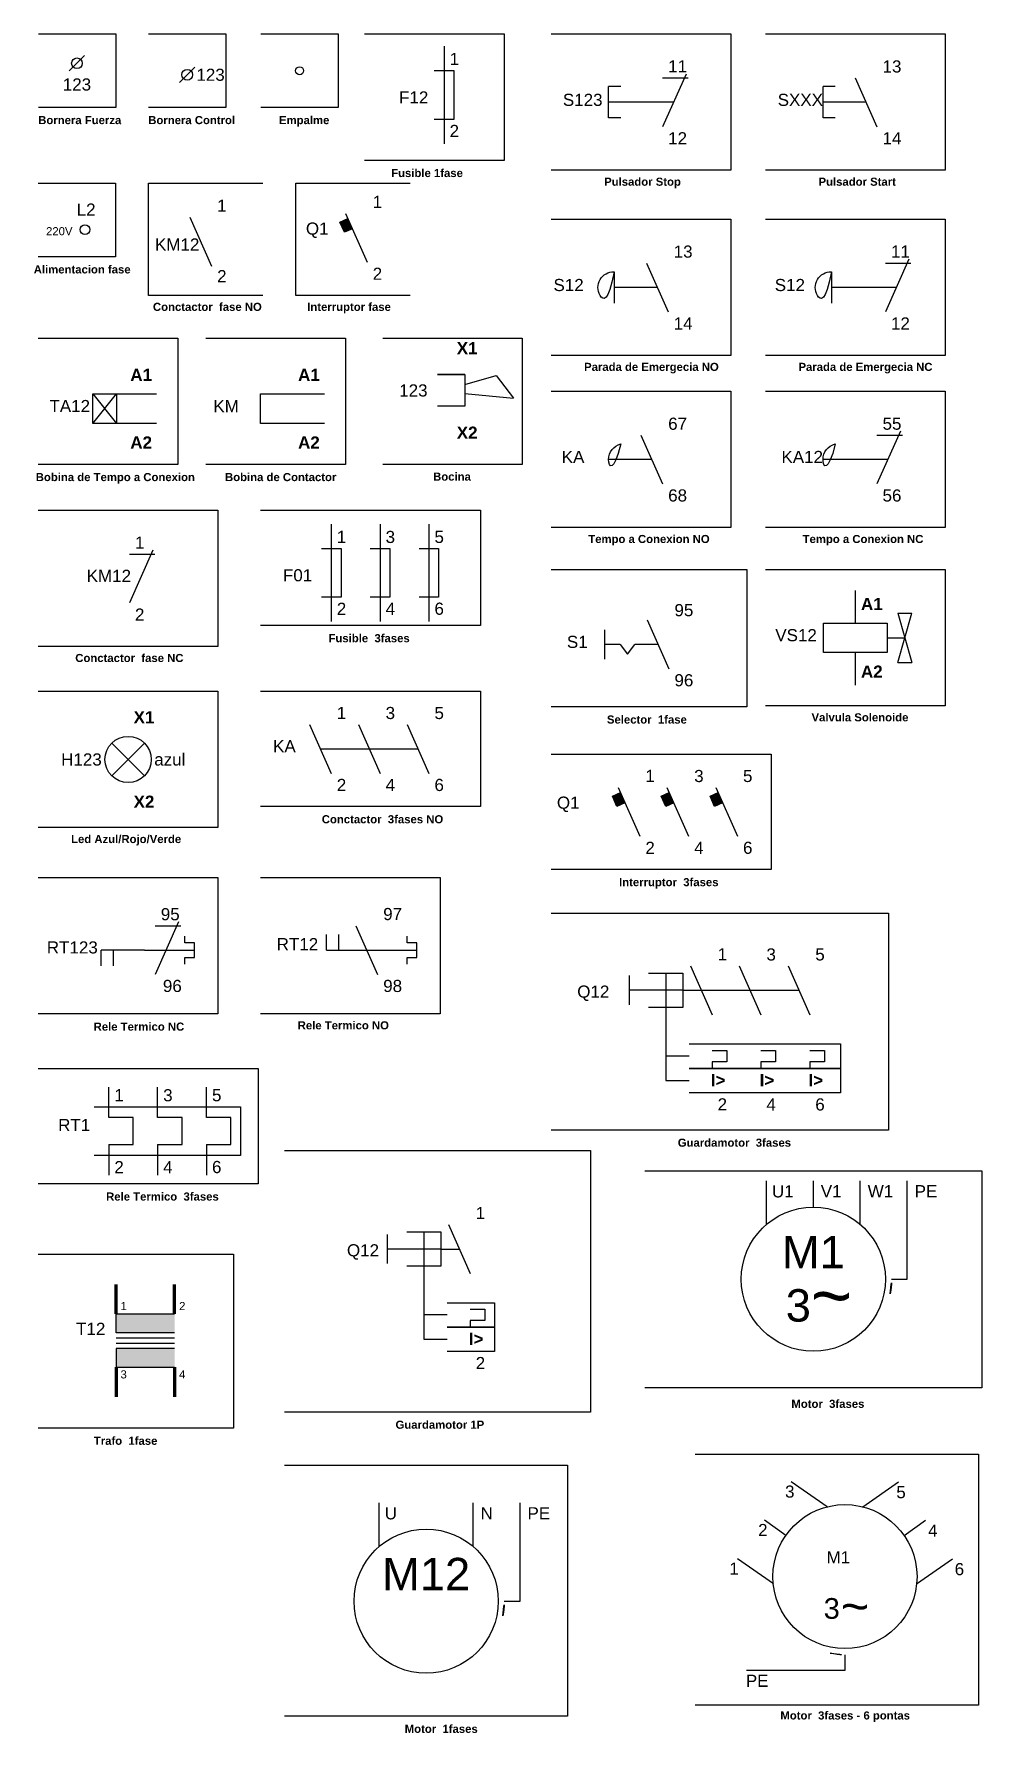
# Model space of a CAD drawing. Header units: millimetres. Extents: x 4225673219140 to 4225673219936, y 4184063498985 to 4184063499549.
# Drawn here: x 4225673219140.4 to 4225673219300.6, y 4184063499050.4 to 4184063499337.7 of the extents above; entities that cross this region are included whole.
import ezdxf
from ezdxf.enums import TextEntityAlignment as Align

# ---------------------------------------------------------------- set-up
doc = ezdxf.new("R2010")
doc.units = ezdxf.units.MM
doc.linetypes.add('ACAD_ISO02W100', pattern=[15, 12, -3])
for name, color, linetype in [('ARQ-FOLHA', 7, 'Continuous'), ('DISCONTINUA', 7, 'ACAD_ISO02W100'), ('PFV', 7, 'Continuous'), ('REGEN_LINE', 4, 'Continuous')]:
    doc.layers.add(name, color=color, linetype=linetype)
doc.styles.add('TRINIDAD', font='arial.ttf')

msp = doc.modelspace()

# ---------------------------------------------------------------- texts
at = {"char_height": 1.3695, "attachment_point": 1, "style": 'TRINIDAD'}
for s, insert, width in [('{\\fArial|b1|i0|c0|p34;Bornera Fuerza}', (4225673219141.096, 4184063499323.773), 490.69194), ('{\\fArial|b1|i0|c0|p34;Bornera Control}', (4225673219159.688, 4184063499323.773), 490.69194), ('{\\fArial|b1|i0|c0|p34;Empalme}', (4225673219181.781, 4184063499323.773), 490.69194), ('{\\fArial|b1|i0|c0|p34;Fusible 1fase}', (4225673219200.731, 4184063499314.825), 490.69194), ('{\\fArial|b1|i0|c0|p34;Pulsador Stop}', (4225673219236.712, 4184063499313.357), 490.69194), ('{\\fArial|b1|i0|c0|p34;Pulsador Start}', (4225673219272.933, 4184063499313.357), 490.69194), ('{\\fArial|b1|i0|c0|p34;Alimentacion fase}', (4225673219140.335, 4184063499298.53), 490.69194), ('{\\fArial|b1|i0|c0|p34;Conctactor  fase NO}', (4225673219160.481, 4184063499292.196), 490.69194), ('{\\fArial|b1|i0|c0|p34;Interruptor fase}', (4225673219186.546, 4184063499292.196), 490.69194), ('{\\fArial|b1|i0|c0|p34;Parada de Emergecia NO}', (4225673219233.324, 4184063499282.048), 490.69194), ('{\\fArial|b1|i0|c0|p34;Parada de Emergecia NC}', (4225673219269.545, 4184063499282.048), 490.69194), ('{\\fArial|b1|i0|c0|p34;Bobina de Tempo a Conexion}', (4225673219140.678, 4184063499263.413), 490.69194), ('{\\fArial|b1|i0|c0|p34;Bobina de Contactor}', (4225673219172.657, 4184063499263.413), 490.69194), ('{\\fArial|b1|i0|c0|p34;Bocina}', (4225673219207.816, 4184063499263.492), 490.69194), ('{\\fArial|b1|i0|c0|p34;Tempo a Conexion NO}', (4225673219234.031, 4184063499252.944), 490.69194), ('{\\fArial|b1|i0|c0|p34;Tempo a Conexion NC}', (4225673219270.252, 4184063499252.944), 490.69194), ('{\\fArial|b1|i0|c0|p34;Fusible  3fases}', (4225673219190.144, 4184063499236.171), 490.69194), ('{\\fArial|b1|i0|c0|p34;Conctactor  fase NC}', (4225673219147.357, 4184063499232.824), 490.69194), ('{\\fArial|b1|i0|c0|p34;Selector  1fase}', (4225673219237.186, 4184063499222.42), 490.69194), ('{\\fArial|b1|i0|c0|p34;Valvula Solenoide}', (4225673219271.753, 4184063499222.792), 490.69194), ('{\\fArial|b1|i0|c0|p34;Conctactor  3fases NO}', (4225673219189.009, 4184063499205.557), 490.69194), ('{\\fArial|b1|i0|c0|p34;Led Azul/Rojo/Verde}', (4225673219146.65, 4184063499202.21), 490.69194), ('{\\fArial|b1|i0|c0|p34;Interruptor  3fases}', (4225673219239.238, 4184063499194.922), 490.69194), ('{\\fArial|b1|i0|c0|p34;Rele Termico NC}', (4225673219150.457, 4184063499170.494), 490.69194), ('{\\fArial|b1|i0|c0|p34;Rele Termico NO}', (4225673219184.937, 4184063499170.71), 490.69194), ('{\\fArial|b1|i0|c0|p34;Guardamotor  3fases}', (4225673219249.155, 4184063499150.869), 490.69194), ('{\\fArial|b1|i0|c0|p34;Rele Termico  3fases}', (4225673219152.564, 4184063499141.763), 490.69194), ('{\\fArial|b1|i0|c0|p34;Motor  3fases}', (4225673219268.353, 4184063499106.713), 13.27957), ('{\\fArial|b1|i0|c0|p34;Guardamotor 1P}', (4225673219201.47, 4184063499103.18), 490.69194), ('{\\fArial|b1|i0|c0|p34;Trafo  1fase}', (4225673219150.491, 4184063499100.464), 490.69194), ('{\\fArial|b1|i0|c0|p34;Motor  3fases - 6 pontas}', (4225673219266.49, 4184063499054.02), 27.39578), ('{\\fArial|b1|i0|c0|p34;Motor  1fases}', (4225673219203.021, 4184063499051.753), 13.27957)]:
    msp.add_mtext(s, dxfattribs=dict(at, insert=insert, width=width))

# ---------------------------------------------------------------- blocks, each defined once
blk = doc.blocks.new('AF')
at = {"layer": 'REGEN_LINE', "linetype": 'Continuous'}
blk.add_polyline3d([(0, -0.12048, 0), (0, -0.48193, 0)], dxfattribs=at)
blk.add_circle((0, 0), 0.12048, dxfattribs=at)
blk = doc.blocks.new('Alimentacion Fase')
at = {"layer": 'REGEN_LINE', "linetype": 'Continuous'}
blk.add_blockref('AF', (0, 0), dxfattribs=at)
at = {"style": 'TRINIDAD'}
for tag, height, p in [('LINEA', 0.3, (0.028, 0.494)), ('TENSION', 0.2, (-0.635, -0.04))]:
    blk.add_attdef(tag, text='', height=height, dxfattribs=at).set_placement(p, align=Align.MIDDLE_CENTER)
blk = doc.blocks.new('CF')
at = {"layer": 'REGEN_LINE', "linetype": 'Continuous'}
blk.add_line((-0.535, 1.205), (0, 0), dxfattribs=at)
for points in [[(0, 1.205, 0), (0, 1.807, 0)], [(0, -0.602, 0), (0, 0, 0)]]:
    blk.add_polyline3d(points, dxfattribs=at)
blk = doc.blocks.new('CONTACTOR_FASE')
at = {"linetype": 'Continuous'}
blk.add_blockref('CF', (0, 0), dxfattribs=at)
at = {"style": 'TRINIDAD'}
blk.add_attdef('CONTACTO1', (0.137, 1.34), '', height=0.3, dxfattribs=at)
at = {"linetype": 'Continuous', "style": 'TRINIDAD'}
blk.add_attdef('KM', text='', height=0.3, dxfattribs=at).set_placement((-1.396, 0.531), align=Align.MIDDLE_LEFT)
at = {"style": 'TRINIDAD'}
blk.add_attdef('CONTACTO2', text='', height=0.3, dxfattribs=at).set_placement((0.137, -0.25), align=Align.MIDDLE_LEFT)
blk = doc.blocks.new('C3F')
at = {"layer": 'DISCONTINUA', "linetype": 'ACAD_ISO02W100', "ltscale": 0.03}
blk.add_line((-1.473, 0.602), (0.937, 0.602), dxfattribs=at)
at = {"layer": 'REGEN_LINE', "linetype": 'Continuous'}
for p, q in [((-1.74, 1.205), (-1.205, 0)), ((-0.535, 1.205), (0, 0)), ((0.669, 1.205), (1.205, 0))]:
    blk.add_line(p, q, dxfattribs=at)
for points in [[(-1.205, 1.205, 0), (-1.205, 1.807, 0)], [(0, 1.205, 0), (0, 1.807, 0)], [(1.205, 1.205, 0), (1.205, 1.807, 0)], [(-1.205, -0.602, 0), (-1.205, 0, 0)], [(0, -0.602, 0), (0, 0, 0)], [(1.205, -0.602, 0), (1.205, 0, 0)]]:
    blk.add_polyline3d(points, dxfattribs=at)
blk = doc.blocks.new('CONTACTOR_3FASE')
at = {"layer": 'PFV', "color": 0}
blk.add_polyline3d([(1.205, 1.205, 0), (1.205, 1.807, 0)], dxfattribs=at)
at = {"layer": 'REGEN_LINE', "linetype": 'Continuous'}
for points in [[(0, 1.205, 0), (0, 1.807, 0)], [(1.205, 1.205, 0), (1.205, 1.807, 0)]]:
    blk.add_polyline3d(points, dxfattribs=at)
at = {"linetype": 'Continuous'}
blk.add_blockref('C3F', (0, 0), dxfattribs=at)
at = {"linetype": 'Continuous', "style": 'TRINIDAD'}
for tag, p in [('CONTACTO1', (-1.068, 1.491)), ('CONTACTO3', (0.137, 1.491)), ('CONTACTO5', (1.342, 1.491)), ('CONTACTOR', (-2.64, 0.67)), ('CONTACTO2', (-1.068, -0.286)), ('CONTACTO4', (0.137, -0.286)), ('CONTACTO6', (1.342, -0.286))]:
    blk.add_attdef(tag, text='', height=0.3, dxfattribs=at).set_placement(p, align=Align.MIDDLE_LEFT)
blk = doc.blocks.new('I1F')
at = {"layer": 'REGEN_LINE', "linetype": 'Continuous'}
blk.add_hatch(color=256, dxfattribs=at).paths.add_polyline_path([(-0.479, 1.078), (-0.676, 0.99), (-0.563, 0.737), (-0.366, 0.825)])
blk.add_line((-0.535, 1.205), (0, 0), dxfattribs=at)
blk.add_lwpolyline([(-0.366, 0.825), (-0.563, 0.737), (-0.676, 0.99), (-0.479, 1.078)], close=True, dxfattribs=at)
for points in [[(0, 1.205, 0), (0, 1.807, 0)], [(0, -0.602, 0), (0, 0, 0)]]:
    blk.add_polyline3d(points, dxfattribs=at)
blk = doc.blocks.new('INTERRUPTOR_1FASE')
at = {"linetype": 'Continuous'}
blk.add_blockref('I1F', (0, 0), dxfattribs=at)
at = {"linetype": 'Continuous', "style": 'TRINIDAD'}
for tag, p in [('CONTACTO1', (0.137, 1.491)), ('INTERRUPTOR', (-1.512, 0.829)), ('CONTACTO2', (0.137, -0.286))]:
    blk.add_attdef(tag, text='', height=0.3, dxfattribs=at).set_placement(p, align=Align.MIDDLE_LEFT)
blk = doc.blocks.new('I3F')
at = {"layer": 'REGEN_LINE', "linetype": 'Continuous'}
for points in [[(-1.684, 1.078), (-1.881, 0.99), (-1.768, 0.737), (-1.571, 0.825)], [(-0.479, 1.078), (-0.676, 0.99), (-0.563, 0.737), (-0.366, 0.825)], [(0.726, 1.078), (0.529, 0.99), (0.642, 0.737), (0.838, 0.825)]]:
    blk.add_hatch(color=256, dxfattribs=at).paths.add_polyline_path(points)
for p, q in [((-1.74, 1.205), (-1.205, 0)), ((-0.535, 1.205), (0, 0)), ((0.669, 1.205), (1.205, 0))]:
    blk.add_line(p, q, dxfattribs=at)
for points in [[(-1.571, 0.825), (-1.768, 0.737), (-1.881, 0.99), (-1.684, 1.078)], [(-0.366, 0.825), (-0.563, 0.737), (-0.676, 0.99), (-0.479, 1.078)], [(0.839, 0.825), (0.642, 0.737), (0.529, 0.99), (0.726, 1.078)]]:
    blk.add_lwpolyline(points, close=True, dxfattribs=at)
for points in [[(-1.205, 1.205, 0), (-1.205, 1.807, 0)], [(0, 1.205, 0), (0, 1.807, 0)], [(1.205, 1.205, 0), (1.205, 1.807, 0)], [(0, -0.602, 0), (0, 0, 0)], [(1.205, -0.602, 0), (1.205, 0, 0)], [(-1.205, -0.602, 0), (-1.205, 0, 0)]]:
    blk.add_polyline3d(points, dxfattribs=at)
blk = doc.blocks.new('INTERRUPTOR_3FASES')
at = {"linetype": 'Continuous'}
blk.add_blockref('I3F', (0, 0), dxfattribs=at)
at = {"linetype": 'Continuous', "style": 'TRINIDAD'}
for tag, p in [('CONTACTO1', (-1.068, 1.491)), ('CONTACTO3', (0.137, 1.488)), ('CONTACTO5', (1.342, 1.489)), ('INTERRUPTOR', (-3.25, 0.829)), ('CONTACTO2', (-1.068, -0.286)), ('CONTACTO4', (0.137, -0.286)), ('CONTACTO6', (1.342, -0.284))]:
    blk.add_attdef(tag, text='', height=0.3, dxfattribs=at).set_placement(p, align=Align.MIDDLE_LEFT)
blk = doc.blocks.new('D3F')
at = {"layer": 'DISCONTINUA', "linetype": 'ACAD_ISO02W100', "ltscale": 0.03}
for p, q in [((-1.928, 0.602), (0.937, 0.602)), ((-2.349, 0.181), (-2.349, -1.627)), ((-1.772, -1.024), (-2.349, -1.024)), ((-2.349, -1.627), (-1.772, -1.627))]:
    blk.add_line(p, q, dxfattribs=at)
at = {"layer": 'REGEN_LINE', "color": 2, "linetype": 'Continuous'}
for p, q in [((-3.253, 0.964), (-3.253, 0.241)), ((-2.349, 1.024), (-2.349, 0.181)), ((-1.928, 0.602), (-3.253, 0.602))]:
    blk.add_line(p, q, dxfattribs=at)
at = {"layer": 'REGEN_LINE', "linetype": 'Continuous'}
for p, q in [((-1.74, 1.205), (-1.205, 0)), ((-0.535, 1.205), (0, 0)), ((0.669, 1.205), (1.205, 0)), ((-1.205, -0.887), (-0.841, -0.887)), ((-0.841, -1.161), (-1.205, -1.161)), ((-1.205, -1.161), (-1.205, -1.325)), ((-0.841, -0.887), (-0.841, -1.161)), ((0, -0.887), (0.364, -0.887)), ((0.364, -1.161), (0, -1.161)), ((0, -1.161), (0, -1.325)), ((0.364, -0.887), (0.364, -1.161)), ((1.205, -0.887), (1.569, -0.887)), ((1.569, -1.161), (1.205, -1.161)), ((1.205, -1.161), (1.205, -1.325)), ((1.569, -0.887), (1.569, -1.161))]:
    blk.add_line(p, q, dxfattribs=at)
at = {"layer": 'REGEN_LINE', "color": 2, "linetype": 'Continuous'}
for points in [[(-2.771, 1.024), (-1.928, 1.024), (-1.928, 0.181), (-2.771, 0.181)], [(-1.772, -0.723), (1.963, -0.723), (1.963, -1.325), (-1.772, -1.325)], [(-1.772, -1.325), (1.963, -1.325), (1.963, -1.928), (-1.772, -1.928)]]:
    blk.add_lwpolyline(points, close=True, dxfattribs=at)
at = {"layer": 'REGEN_LINE', "linetype": 'Continuous'}
for points in [[(-1.205, 1.205, 0), (-1.205, 1.807, 0)], [(0, 1.205, 0), (0, 1.807, 0)], [(1.205, 1.205, 0), (1.205, 1.807, 0)], [(-1.205, -0.887, 0), (-1.205, 0, 0)], [(0, -0.887, 0), (0, 0, 0)], [(1.205, -0.887, 0), (1.205, 0, 0)], [(-1.205, -1.928, 0), (-1.205, -2.41, 0)], [(0, -1.928, 0), (0, -2.41, 0)], [(1.205, -1.928, 0), (1.205, -2.41, 0)]]:
    blk.add_polyline3d(points, dxfattribs=at)
at = {"layer": 'REGEN_LINE', "color": 2, "linetype": 'Continuous'}
for points in [[(-0.602, -1.928, 0), (-0.602, -0.723, 0)], [(0.602, -1.928, 0), (0.602, -0.723, 0)]]:
    blk.add_polyline3d(points, dxfattribs=at)
at = {"color": 4, "char_height": 0.3, "width": 243.39615, "attachment_point": 1, "style": 'TRINIDAD'}
for insert in [(-1.237, -1.466), (-0.032, -1.466), (1.173, -1.466)]:
    blk.add_mtext('{\\fArial|b1|i0|c0|p34;I>}', dxfattribs=dict(at, insert=insert))
blk = doc.blocks.new('DISYUNTOR_3FASES')
at = {"layer": 'PFV', "color": 0}
blk.add_polyline3d([(1.205, 1.325, 0), (1.205, 1.807, 0)], dxfattribs=at)
at = {"linetype": 'Continuous'}
blk.add_blockref('D3F', (0, 0), dxfattribs=at)
at = {"linetype": 'Continuous', "style": 'TRINIDAD'}
for tag, p in [('CONTACTO1', (-1.068, 1.491)), ('CONTACTO3', (0.137, 1.488)), ('CONTACTO5', (1.342, 1.489)), ('DISYUNTOR', (-4.531, 0.57)), ('CONTACTO2', (-1.068, -2.214)), ('CONTACTO4', (0.137, -2.216)), ('CONTACTO6', (1.342, -2.216))]:
    blk.add_attdef(tag, text='', height=0.3, dxfattribs=at).set_placement(p, align=Align.MIDDLE_LEFT)
blk = doc.blocks.new('RT3F')
at = {"layer": 'REGEN_LINE', "linetype": 'Continuous'}
for p, q in [((-1.807, 0.333), (-1.807, 1.084)), ((-0.602, 0.333), (-0.602, 1.084)), ((0.602, 0.333), (0.602, 1.084)), ((-1.205, 0.333), (-1.807, 0.333)), ((-1.205, -0.333), (-1.205, 0.333)), ((0, 0.333), (-0.602, 0.333)), ((0, -0.333), (0, 0.333)), ((1.205, 0.333), (0.602, 0.333)), ((1.205, -0.333), (1.205, 0.333)), ((-1.807, -0.333), (-1.205, -0.333)), ((-1.807, -0.333), (-1.807, -1.084)), ((-0.602, -0.333), (0, -0.333)), ((-0.602, -0.333), (-0.602, -1.084)), ((0.602, -0.333), (1.205, -0.333)), ((0.602, -0.333), (0.602, -1.084))]:
    blk.add_line(p, q, dxfattribs=at)
at = {"layer": 'REGEN_LINE', "color": 2, "linetype": 'Continuous'}
blk.add_lwpolyline([(-2.169, 0.602), (1.446, 0.602), (1.446, -0.602), (-2.169, -0.602)], close=True, dxfattribs=at)
blk = doc.blocks.new('RELE_TERMICO_3FASES')
at = {"linetype": 'Continuous'}
blk.add_blockref('RT3F', (0, 0), dxfattribs=at)
at = {"linetype": 'Continuous', "style": 'TRINIDAD'}
for tag, p in [('CONTACTO1', (-1.671, 0.889)), ('CONTACTO3', (-0.466, 0.886)), ('CONTACTO5', (0.739, 0.887)), ('RELE_TERMICO', (-3.057, 0.15)), ('CONTACTO2', (-1.671, -0.889)), ('CONTACTO4', (-0.466, -0.889)), ('CONTACTO6', (0.739, -0.886))]:
    blk.add_attdef(tag, text='', height=0.3, dxfattribs=at).set_placement(p, align=Align.MIDDLE_LEFT)
blk = doc.blocks.new('M3F')
at = {"layer": 'REGEN_LINE', "linetype": 'Continuous'}
for p, q in [((-1.158, 1.345), (-1.158, 2.428)), ((0, 1.779), (0, 2.428)), ((1.158, 1.35), (1.158, 2.428))]:
    blk.add_line(p, q, dxfattribs=at)
at = {"layer": 'REGEN_LINE', "color": 3, "linetype": 'Continuous'}
for p, q in [((2.317, 0), (2.317, 2.428)), ((1.929, 0), (2.317, 0))]:
    blk.add_line(p, q, dxfattribs=at)
at = {"layer": 'REGEN_LINE', "linetype": 'Continuous'}
blk.add_circle((0, 0), 1.779, dxfattribs=at)
at = {"layer": 'REGEN_LINE', "color": 3, "linetype": 'Continuous'}
blk.add_arc((0.15, 0), 1.779, 348.2768, 11.7232, dxfattribs=at)
at = {"insert": (0.955, 0.254), "char_height": 1.3, "width": 243.39615, "attachment_point": 3, "style": 'TRINIDAD'}
blk.add_mtext('{\\H0.6154x;3\\fEras Light ITC|b0|i0|c0|p34;\\H1.625x;~}', dxfattribs=at)
blk = doc.blocks.new('MOTOR_3FASES')
at = {"linetype": 'Continuous'}
blk.add_blockref('M3F', (0, 0), dxfattribs=at)
at = {"linetype": 'Continuous', "style": 'TRINIDAD'}
for tag, p in [('LINEA1', (-1.022, 2.17)), ('LINEA2', (0.183, 2.173)), ('LINEA3', (1.342, 2.173)), ('PUESTA_TIERRA:', (2.5, 2.173))]:
    blk.add_attdef(tag, text='', height=0.3, dxfattribs=at).set_placement(p, align=Align.MIDDLE_LEFT)
at = {"style": 'TRINIDAD'}
blk.add_attdef('MOTOR_Nº:', text='', height=0.8, dxfattribs=at).set_placement((0, 0.67), align=Align.MIDDLE_CENTER)
blk = doc.blocks.new('MOTOR_1FASE')
at = {"layer": 'REGEN_LINE', "linetype": 'Continuous'}
for p, q in [((-1.158, 1.345), (-1.158, 2.428)), ((1.158, 1.35), (1.158, 2.428))]:
    blk.add_line(p, q, dxfattribs=at)
at = {"layer": 'REGEN_LINE', "color": 3, "linetype": 'Continuous'}
for p, q in [((2.317, 0), (2.317, 2.428)), ((1.929, 0), (2.317, 0))]:
    blk.add_line(p, q, dxfattribs=at)
at = {"layer": 'REGEN_LINE', "linetype": 'Continuous'}
blk.add_circle((0, 0), 1.779, dxfattribs=at)
at = {"layer": 'REGEN_LINE', "color": 3, "linetype": 'Continuous'}
blk.add_arc((0.15, 0), 1.779, 348.2768, 11.7232, dxfattribs=at)
at = {"linetype": 'Continuous', "style": 'TRINIDAD'}
for tag, p in [('LINEA1:', (-1.022, 2.171)), ('NEUTRO:', (1.342, 2.173)), ('PUESTA_TIERRA:', (2.5, 2.173))]:
    blk.add_attdef(tag, text='', height=0.3, dxfattribs=at).set_placement(p, align=Align.MIDDLE_LEFT)
at = {"style": 'TRINIDAD'}
blk.add_attdef('MOTOR_Nº:', text='', height=0.8, dxfattribs=at).set_placement((0, 0.671), align=Align.MIDDLE_CENTER)
blk = doc.blocks.new('F1F')
at = {"layer": 'REGEN_LINE', "linetype": 'Continuous'}
blk.add_line((0, 1.20482), (0, -1.20482), dxfattribs=at)
blk.add_lwpolyline([(-0.24097, 0.60241), (0.24096, 0.60241), (0.24096, -0.60241), (-0.24097, -0.60241)], close=True, dxfattribs=at)
blk = doc.blocks.new('FUSIBLE_1FASE')
at = {"linetype": 'Continuous'}
blk.add_blockref('F1F', (0, 0.602), dxfattribs=at)
at = {"style": 'TRINIDAD'}
for tag, p in [('CONTACTO1', (0.137, 1.491)), ('CONTACTO2', (0.137, -0.286))]:
    blk.add_attdef(tag, text='', height=0.3, dxfattribs=at).set_placement(p, align=Align.MIDDLE_LEFT)
at = {"linetype": 'Continuous', "style": 'TRINIDAD'}
blk.add_attdef('FUSIBLE_Nº:', text='', height=0.3, dxfattribs=at).set_placement((-1.11, 0.542), align=Align.MIDDLE_LEFT)
blk = doc.blocks.new('F3F')
at = {"layer": 'REGEN_LINE', "linetype": 'Continuous'}
for p, q in [((-1.20482, 1.20482), (-1.20482, -1.20482)), ((0, 1.20482), (0, -1.20482)), ((1.20482, 1.20482), (1.20482, -1.20482))]:
    blk.add_line(p, q, dxfattribs=at)
for points in [[(-1.44579, 0.60241), (-0.96386, 0.60241), (-0.96386, -0.60241), (-1.44579, -0.60241)], [(-0.240965, 0.60241), (0.240965, 0.60241), (0.240965, -0.60241), (-0.240965, -0.60241)], [(0.963855, 0.60241), (1.445785, 0.60241), (1.445785, -0.60241), (0.963855, -0.60241)]]:
    blk.add_lwpolyline(points, close=True, dxfattribs=at)
blk = doc.blocks.new('FUSIBLE_3FASES')
at = {"layer": 'PFV', "color": 0}
for points in [[(1.205, 1.205, 0), (1.325, 1.205, 0)], [(-1.205, 0, 0), (-1.205, -0.482, 0)], [(0, 0, 0), (0, -0.482, 0)], [(0, 0, 0), (0, -0.482, 0)], [(0, 0, 0), (0, -0.482, 0)], [(0, 0, 0), (0, -0.482, 0)], [(1.205, 0, 0), (1.205, -0.482, 0)], [(1.325, 0, 0), (1.205, 0, 0)], [(1.205, 0, 0), (1.205, -0.482, 0)], [(1.205, 0, 0), (1.205, -0.482, 0)], [(1.205, 0, 0), (1.205, -0.482, 0)], [(1.205, 0, 0), (1.205, -0.482, 0)]]:
    blk.add_polyline3d(points, dxfattribs=at)
at = {"linetype": 'Continuous'}
blk.add_blockref('F3F', (0, 0.602), dxfattribs=at)
at = {"linetype": 'Continuous', "style": 'TRINIDAD'}
for tag, p in [('CONTACTO1', (-1.068, 1.491)), ('CONTACTO3', (0.137, 1.488)), ('CONTACTO5', (1.342, 1.489)), ('FUSIBLE_Nº:', (-2.396, 0.542)), ('CONTACTO2', (-1.068, -0.286)), ('CONTACTO4', (0.137, -0.286)), ('CONTACTO6', (1.342, -0.284))]:
    blk.add_attdef(tag, text='', height=0.3, dxfattribs=at).set_placement(p, align=Align.MIDDLE_LEFT)
blk = doc.blocks.new('S1F')
at = {"layer": 'DISCONTINUA', "linetype": 'ACAD_ISO02W100', "ltscale": 0.03}
for p, q in [((-1.205, 0.602), (-1.593, 0.602)), ((-1.205, 0.602), (-1.024, 0.361)), ((-1.024, 0.361), (-0.843, 0.602)), ((-0.268, 0.602), (-0.843, 0.602))]:
    blk.add_line(p, q, dxfattribs=at)
at = {"layer": 'PFV', "color": 0}
blk.add_polyline3d([(0, 1.205, 0), (0, 1.807, 0)], dxfattribs=at)
blk.add_polyline3d([(0, 1.205, 0), (0, 1.807, 0)], dxfattribs=at)
at = {"layer": 'REGEN_LINE', "color": 2, "linetype": 'Continuous'}
blk.add_line((-1.593, 0.964), (-1.593, 0.241), dxfattribs=at)
at = {"layer": 'REGEN_LINE', "linetype": 'Continuous'}
blk.add_line((-0.535, 1.205), (0, 0), dxfattribs=at)
for points in [[(0, 1.205, 0), (0, 1.807, 0)], [(0, 1.205, 0), (0, 1.807, 0)], [(0, -0.602, 0), (0, 0, 0)]]:
    blk.add_polyline3d(points, dxfattribs=at)
blk = doc.blocks.new('SELECTOR_1FASE')
at = {"linetype": 'Continuous'}
blk.add_blockref('S1F', (0, 0), dxfattribs=at)
at = {"linetype": 'Continuous', "style": 'TRINIDAD'}
for tag, p in [('CONTACTO1', (0.137, 1.447)), ('SELECTOR_Nº:', (-2.517, 0.664)), ('CONTACTO2', (0.137, -0.284))]:
    blk.add_attdef(tag, text='', height=0.3, dxfattribs=at).set_placement(p, align=Align.MIDDLE_LEFT)
blk = doc.blocks.new('D1F')
at = {"layer": 'DISCONTINUA', "linetype": 'ACAD_ISO02W100', "ltscale": 0.03}
for p, q in [((-0.723, 0.602), (-0.268, 0.602)), ((-1.145, 0.181), (-1.145, -1.627)), ((-0.567, -1.024), (-1.145, -1.024))]:
    blk.add_line(p, q, dxfattribs=at)
at = {"layer": 'REGEN_LINE', "color": 2, "linetype": 'Continuous'}
for p, q in [((-2.048, 0.964), (-2.048, 0.241)), ((-1.145, 1.024), (-1.145, 0.181)), ((-0.723, 0.602), (-2.048, 0.602))]:
    blk.add_line(p, q, dxfattribs=at)
at = {"layer": 'REGEN_LINE', "linetype": 'Continuous'}
for p, q in [((-0.535, 1.205), (0, 0)), ((0, -0.887), (0.364, -0.887)), ((0.364, -1.161), (0, -1.161)), ((0, -1.161), (0, -1.325)), ((0.364, -0.887), (0.364, -1.161))]:
    blk.add_line(p, q, dxfattribs=at)
at = {"layer": 'REGEN_LINE', "color": 2, "linetype": 'Continuous'}
for points in [[(-1.566, 1.024), (-0.723, 1.024), (-0.723, 0.181), (-1.566, 0.181)], [(-0.567, -0.723), (0.602, -0.723), (0.602, -1.325), (-0.567, -1.325)], [(-0.567, -1.325), (0.602, -1.325), (0.602, -1.928), (-0.567, -1.928)]]:
    blk.add_lwpolyline(points, close=True, dxfattribs=at)
at = {"layer": 'REGEN_LINE', "linetype": 'Continuous'}
for points in [[(0, 1.205, 0), (0, 1.807, 0)], [(0, -0.887, 0), (0, 0, 0)], [(0, -1.928, 0), (0, -2.41, 0)]]:
    blk.add_polyline3d(points, dxfattribs=at)
at = {"color": 4, "insert": (-0.032, -1.466), "char_height": 0.3, "width": 243.39615, "attachment_point": 1, "style": 'TRINIDAD'}
blk.add_mtext('{\\fArial|b1|i0|c0|p34;I>}', dxfattribs=at)
blk = doc.blocks.new('DISYUNTOR_1FASE')
at = {"layer": 'DISCONTINUA', "linetype": 'ACAD_ISO02W100', "ltscale": 0.03}
blk.add_line((-1.145, -1.627), (-0.567, -1.627), dxfattribs=at)
at = {"linetype": 'Continuous'}
blk.add_blockref('D1F', (0, 0), dxfattribs=at)
at = {"linetype": 'Continuous', "style": 'TRINIDAD'}
for tag, p in [('CONTACTO1', (0.137, 1.491)), ('DISYUNTOR_Nº:', (-3.04, 0.57)), ('CONTACTO2', (0.137, -2.214))]:
    blk.add_attdef(tag, text='', height=0.3, dxfattribs=at).set_placement(p, align=Align.MIDDLE_LEFT)
blk = doc.blocks.new('T1F')
at = {"layer": 'REGEN_LINE', "linetype": 'Continuous'}
h = blk.add_hatch(color=256, dxfattribs=at)
h.paths.add_polyline_path([(-0.723, 0.729), (-0.723, 0.261), (0.723, 0.261), (0.723, 0.729)])
h.paths.add_polyline_path([(0.723, -0.593), (0.723, -0.125), (-0.723, -0.125), (-0.723, -0.593)])
at = {"layer": 'REGEN_LINE', "linetype": 'Continuous', "lineweight": 200, "ltscale": 2}
for p, q in [((-0.723, 0.729), (-0.723, 1.455)), ((0.723, 0.729), (0.723, 1.455)), ((-0.723, -0.593), (-0.723, -1.319)), ((0.723, -0.593), (0.723, -1.319))]:
    blk.add_line(p, q, dxfattribs=at)
at = {"layer": 'REGEN_LINE', "linetype": 'Continuous'}
for p, q in [((-0.723, 0.136), (0.723, 0.136)), ((-0.723, 0), (0.723, 0))]:
    blk.add_line(p, q, dxfattribs=at)
for points in [[(0.723, 0.261), (-0.723, 0.261), (-0.723, 0.729), (0.723, 0.729)], [(0.723, -0.125), (-0.723, -0.125), (-0.723, -0.593), (0.723, -0.593)]]:
    blk.add_lwpolyline(points, close=True, dxfattribs=at)
blk = doc.blocks.new('TRAFO_1FASE')
at = {"linetype": 'Continuous'}
blk.add_blockref('T1F', (0, 0.125), dxfattribs=at)
at = {"style": 'TRINIDAD'}
for tag, p in [('CONTACTO1', (-0.613, 1.046)), ('CONTACTO2', (0.833, 1.046)), ('CONTACTO3', (-0.613, -0.642)), ('CONTACTO4', (0.833, -0.64))]:
    blk.add_attdef(tag, text='', height=0.2, dxfattribs=at).set_placement(p, align=Align.MIDDLE_LEFT)
at = {"linetype": 'Continuous', "style": 'TRINIDAD'}
blk.add_attdef('TRAFO_Nº:', text='', height=0.3, dxfattribs=at).set_placement((-1.708, 0.483), align=Align.MIDDLE_LEFT)
blk = doc.blocks.new('C1FNC')
at = {"layer": 'REGEN_LINE', "linetype": 'Continuous'}
for p, q in [((0.578, 1.301), (0, 0)), ((0, 1.205), (0.63, 1.205))]:
    blk.add_line(p, q, dxfattribs=at)
for points in [[(0, 1.205, 0), (0, 1.807, 0)], [(0, -0.602, 0), (0, 0, 0)]]:
    blk.add_polyline3d(points, dxfattribs=at)
blk = doc.blocks.new('CONTACTOR_1F_NC')
at = {"linetype": 'Continuous'}
blk.add_blockref('C1FNC', (0, 0), dxfattribs=at)
at = {"linetype": 'Continuous', "style": 'TRINIDAD'}
for tag, p in [('CONTACTO1', (0.137, 1.491)), ('CONTACTOR_Nº:', (-1.054, 0.67)), ('CONTACTO2', (0.137, -0.286))]:
    blk.add_attdef(tag, text='', height=0.3, dxfattribs=at).set_placement(p, align=Align.MIDDLE_LEFT)
blk = doc.blocks.new('TAC')
at = {"layer": 'DISCONTINUA', "color": 4, "linetype": 'ACAD_ISO02W100', "ltscale": 0.03}
blk.add_line((-0.268, 0.602), (-1.332, 0.602), dxfattribs=at)
at = {"layer": 'PFV', "color": 0}
blk.add_polyline3d([(0, -0.241, 0), (0, -0.482, 0)], dxfattribs=at)
at = {"layer": 'REGEN_LINE', "linetype": 'Continuous'}
blk.add_line((-0.535, 1.205), (0, 0), dxfattribs=at)
for points in [[(0, 1.205, 0), (0, 1.807, 0)], [(0, -0.602, 0), (0, 0, 0)]]:
    blk.add_polyline3d(points, dxfattribs=at)
blk.add_arc((-0.933, 0.602), 0.399, 103.9329, 256.0671, dxfattribs=at)
blk = doc.blocks.new('TEMPORIZADOR_A_CONEXION')
at = {"layer": 'PFV', "color": 0}
blk.add_polyline3d([(0, 1.566, 0), (0, 1.325, 0)], dxfattribs=at)
at = {"linetype": 'Continuous'}
blk.add_blockref('TAC', (0, 0), dxfattribs=at)
at = {"linetype": 'Continuous', "style": 'TRINIDAD'}
for tag, p in [('CONTACTO1', (0.137, 1.488)), ('CONTACTO2', (0.137, -0.283))]:
    blk.add_attdef(tag, text='', height=0.3, dxfattribs=at).set_placement(p, align=Align.MIDDLE_LEFT)
at = {"style": 'TRINIDAD'}
blk.add_attdef('TEMPORIZADOR_Nº:', text='', height=0.3, dxfattribs=at).set_placement((-2.489, 0.668), align=Align.MIDDLE_LEFT)
blk = doc.blocks.new('TACNC')
at = {"layer": 'DISCONTINUA', "color": 4, "linetype": 'ACAD_ISO02W100', "ltscale": 0.03}
blk.add_line((0.268, 0.602), (-1.332, 0.602), dxfattribs=at)
at = {"layer": 'REGEN_LINE', "linetype": 'Continuous'}
for p, q in [((0.578, 1.301), (0, 0)), ((0, 1.205), (0.63, 1.205))]:
    blk.add_line(p, q, dxfattribs=at)
for points in [[(0, 1.205, 0), (0, 1.807, 0)], [(0, -0.602, 0), (0, 0, 0)]]:
    blk.add_polyline3d(points, dxfattribs=at)
blk.add_arc((-0.933, 0.602), 0.399, 103.9329, 256.0671, dxfattribs=at)
blk = doc.blocks.new('TEMPORIZADOR_A_CONEXION_NC')
at = {"linetype": 'Continuous'}
blk.add_blockref('TACNC', (0, 0), dxfattribs=at)
at = {"linetype": 'Continuous', "style": 'TRINIDAD'}
for tag, p in [('CONTACTO1', (0.137, 1.489)), ('TEMPORIZADOR_Nº:', (-2.357, 0.668)), ('CONTACTO2', (0.137, -0.284))]:
    blk.add_attdef(tag, text='', height=0.3, dxfattribs=at).set_placement(p, align=Align.MIDDLE_LEFT)
blk = doc.blocks.new('BC')
at = {"layer": 'REGEN_LINE', "linetype": 'Continuous'}
blk.add_lwpolyline([(0.787, 0), (-0.787, 0), (-0.787, 0.727), (0.787, 0.727)], close=True, dxfattribs=at)
for points in [[(0, 0.727, 0), (0, 1.329, 0)], [(0, -0.602, 0), (0, 0, 0)]]:
    blk.add_polyline3d(points, dxfattribs=at)
at = {"char_height": 0.3, "width": 243.39615, "attachment_point": 4, "style": 'TRINIDAD'}
for s, insert in [('{\\fArial|b1|i0|c0|p34;A1}', (0.137, 1.198)), ('{\\fArial|b1|i0|c0|p34;A2}', (0.137, -0.471))]:
    blk.add_mtext(s, dxfattribs=dict(at, insert=insert))
blk = doc.blocks.new('BOBINA_CONTACTOR')
at = {"linetype": 'Continuous'}
blk.add_blockref('BC', (0, 0), dxfattribs=at)
at = {"linetype": 'Continuous', "style": 'TRINIDAD'}
blk.add_attdef('CONTACTOR_Nº:', text='', height=0.3, dxfattribs=at).set_placement((-1.953, 0.426), align=Align.MIDDLE_LEFT)
blk = doc.blocks.new('BTAC')
at = {"layer": 'REGEN_LINE', "linetype": 'Continuous'}
for p, q in [((-0.787, 0.727), (-0.208, 0)), ((-0.787, 0), (-0.208, 0.727))]:
    blk.add_line(p, q, dxfattribs=at)
for points in [[(0.787, 0), (-0.787, 0), (-0.787, 0.727), (0.787, 0.727)], [(-0.787, 0.727), (-0.208, 0.727), (-0.208, 0), (-0.787, 0)]]:
    blk.add_lwpolyline(points, close=True, dxfattribs=at)
for points in [[(0, 0.727, 0), (0, 1.329, 0)], [(0, -0.602, 0), (0, 0, 0)]]:
    blk.add_polyline3d(points, dxfattribs=at)
at = {"char_height": 0.3, "width": 243.39615, "style": 'TRINIDAD'}
for s, insert, attachment_point in [('{\\fArial|b1|i0|c0|p34;A1}', (0.137, 1.348), 1), ('{\\fArial|b1|i0|c0|p34;A2}', (0.137, -0.621), 7)]:
    blk.add_mtext(s, dxfattribs=dict(at, insert=insert, attachment_point=attachment_point))
blk = doc.blocks.new('BOBINA_TEMPO_A_CONEXION')
at = {"linetype": 'Continuous'}
blk.add_blockref('BTAC', (0, 0), dxfattribs=at)
at = {"linetype": 'Continuous', "style": 'TRINIDAD'}
blk.add_attdef('TEMPORIZADOR_Nº:', text='', height=0.3, dxfattribs=at).set_placement((-1.858, 0.429), align=Align.MIDDLE_LEFT)
blk = doc.blocks.new('Empalme')
at = {"layer": 'REGEN_LINE', "linetype": 'Continuous'}
blk.add_hatch(color=256, dxfattribs=at).paths.add_polyline_path([(-0.098, 0, 1), (0.098, 0, 1)])
blk.add_circle((0, 0), 0.0976, dxfattribs=at)
blk = doc.blocks.new('PNO')
at = {"layer": 'DISCONTINUA', "color": 4, "linetype": 'ACAD_ISO02W100', "ltscale": 0.03}
blk.add_line((-0.268, 0.602), (-1.332, 0.602), dxfattribs=at)
at = {"layer": 'REGEN_LINE', "linetype": 'Continuous'}
for p, q in [((-1.332, 0.215), (-1.332, 0.99)), ((-1.029, 0.99), (-1.332, 0.99)), ((-0.535, 1.205), (0, 0)), ((-1.029, 0.215), (-1.332, 0.215))]:
    blk.add_line(p, q, dxfattribs=at)
for points in [[(0, 1.205, 0), (0, 1.807, 0)], [(0, -0.602, 0), (0, 0, 0)]]:
    blk.add_polyline3d(points, dxfattribs=at)
blk = doc.blocks.new('PULSADOR_START')
at = {"linetype": 'Continuous'}
blk.add_blockref('PNO', (0, 0), dxfattribs=at)
at = {"linetype": 'Continuous', "style": 'TRINIDAD'}
for tag, p in [('CONTACTO1', (0.137, 1.488)), ('PULSADOR_Nº:', (-2.45, 0.663)), ('CONTACTO2', (0.137, -0.286))]:
    blk.add_attdef(tag, text='', height=0.3, dxfattribs=at).set_placement(p, align=Align.MIDDLE_LEFT)
blk = doc.blocks.new('PNC')
at = {"layer": 'DISCONTINUA', "color": 4, "linetype": 'ACAD_ISO02W100', "ltscale": 0.03}
blk.add_line((0.268, 0.602), (-1.332, 0.602), dxfattribs=at)
at = {"layer": 'REGEN_LINE', "linetype": 'Continuous'}
for p, q in [((0.578, 1.301), (0, 0)), ((-1.332, 0.215), (-1.332, 0.99)), ((-1.029, 0.99), (-1.332, 0.99)), ((0, 1.205), (0.63, 1.205)), ((-1.029, 0.215), (-1.332, 0.215))]:
    blk.add_line(p, q, dxfattribs=at)
for points in [[(0, 1.205, 0), (0, 1.807, 0)], [(0, -0.602, 0), (0, 0, 0)]]:
    blk.add_polyline3d(points, dxfattribs=at)
blk = doc.blocks.new('PULSADOR_STOP')
at = {"linetype": 'Continuous'}
blk.add_blockref('PNC', (0, 0), dxfattribs=at)
at = {"linetype": 'Continuous', "style": 'TRINIDAD'}
for tag, p in [('CONTACTO1', (0.137, 1.491)), ('PULSADOR_Nº:', (-2.461, 0.663)), ('CONTACTO2', (0.137, -0.286))]:
    blk.add_attdef(tag, text='', height=0.3, dxfattribs=at).set_placement(p, align=Align.MIDDLE_LEFT)
blk = doc.blocks.new('PE_NO')
at = {"layer": 'DISCONTINUA', "color": 4, "linetype": 'ACAD_ISO02W100', "ltscale": 0.03}
blk.add_line((-0.268, 0.602), (-1.332, 0.602), dxfattribs=at)
blk.add_line((-0.268, 0.602), (-1.332, 0.602), dxfattribs=at)
at = {"layer": 'PFV', "color": 0}
blk.add_polyline3d([(0, 1.202, 0), (0, 1.807, 0)], dxfattribs=at)
at = {"layer": 'REGEN_LINE', "linetype": 'Continuous'}
for p, q in [((-1.332, 0.99), (-1.332, 0.215)), ((-0.535, 1.205), (0, 0))]:
    blk.add_line(p, q, dxfattribs=at)
for points in [[(0, 1.205, 0), (0, 1.807, 0)], [(0, -0.602, 0), (0, 0, 0)]]:
    blk.add_polyline3d(points, dxfattribs=at)
blk.add_arc((-1.344, 0.602), 0.388, 88.3666, 271.6334, dxfattribs=at)
blk = doc.blocks.new('PARADA DE EMERGENCIA')
at = {"linetype": 'Continuous'}
blk.add_blockref('PE_NO', (0, 0), dxfattribs=at)
at = {"linetype": 'Continuous', "style": 'TRINIDAD'}
for tag, p in [('CONTACTO1', (0.137, 1.488)), ('PULSADOR_Nº:', (-2.829, 0.663)), ('CONTACTO2', (0.137, -0.286))]:
    blk.add_attdef(tag, text='', height=0.3, dxfattribs=at).set_placement(p, align=Align.MIDDLE_LEFT)
blk = doc.blocks.new('PE_NC')
at = {"layer": 'DISCONTINUA', "color": 4, "linetype": 'ACAD_ISO02W100', "ltscale": 0.03}
blk.add_line((0.268, 0.602), (-1.332, 0.602), dxfattribs=at)
at = {"layer": 'REGEN_LINE', "linetype": 'Continuous'}
for p, q in [((0.578, 1.301), (0, 0)), ((-1.332, 0.99), (-1.332, 0.215)), ((0, 1.205), (0.63, 1.205))]:
    blk.add_line(p, q, dxfattribs=at)
for points in [[(0, 1.205, 0), (0, 1.807, 0)], [(0, -0.602, 0), (0, 0, 0)]]:
    blk.add_polyline3d(points, dxfattribs=at)
blk.add_arc((-1.344, 0.602), 0.388, 88.3666, 271.6334, dxfattribs=at)
blk = doc.blocks.new('PARADA_EMERGENCIA_NC')
at = {"layer": 'DISCONTINUA', "color": 4, "linetype": 'ACAD_ISO02W100', "ltscale": 0.03}
blk.add_line((0.268, 0.602), (-1.332, 0.602), dxfattribs=at)
at = {"linetype": 'Continuous'}
blk.add_blockref('PE_NC', (0, 0), dxfattribs=at)
at = {"linetype": 'Continuous', "style": 'TRINIDAD'}
for tag, p in [('CONTACTO1', (0.137, 1.491)), ('PULSADOR_Nº:', (-2.731, 0.663)), ('CONTACTO2', (0.137, -0.286))]:
    blk.add_attdef(tag, text='', height=0.3, dxfattribs=at).set_placement(p, align=Align.MIDDLE_LEFT)
blk = doc.blocks.new('LL')
at = {"layer": 'REGEN_LINE', "linetype": 'Continuous'}
for p, q in [((-0.404, 0.404), (0.404, -0.404)), ((0.404, 0.404), (-0.404, -0.404))]:
    blk.add_line(p, q, dxfattribs=at)
for points in [[(0, 0.571, 0), (0, 1.173, 0)], [(0, -1.174, 0), (0, -0.571, 0)]]:
    blk.add_polyline3d(points, dxfattribs=at)
blk.add_circle((0, 0), 0.571, dxfattribs=at)
at = {"char_height": 0.3, "width": 243.39615, "style": 'TRINIDAD'}
for s, insert, attachment_point in [('{\\fArial|b1|i0|c0|p34;X1}', (0.137, 1.192), 1), ('{\\fArial|b1|i0|c0|p34;X2}', (0.137, -1.193), 7)]:
    blk.add_mtext(s, dxfattribs=dict(at, insert=insert, attachment_point=attachment_point))
blk = doc.blocks.new('LAMPARA_LED')
at = {"linetype": 'Continuous'}
blk.add_blockref('LL', (0, 0), dxfattribs=at)
at = {"linetype": 'Continuous', "style": 'TRINIDAD'}
for tag, p in [('LED_Nº:', (-1.65, 0)), ('COLOR:', (0.646, 0))]:
    blk.add_attdef(tag, text='', height=0.3, dxfattribs=at).set_placement(p, align=Align.MIDDLE_LEFT)
blk = doc.blocks.new('BORC')
at = {"layer": 'REGEN_LINE', "linetype": 'Continuous'}
blk.add_line((-0.193, -0.189), (0.185, 0.189), dxfattribs=at)
blk.add_circle((0, 0), 0.132, dxfattribs=at)
blk = doc.blocks.new('BORNERA_CONTROL')
at = {"linetype": 'Continuous'}
blk.add_blockref('BORC', (0, 0), dxfattribs=at)
at = {"linetype": 'Continuous', "style": 'TRINIDAD'}
blk.add_attdef('BORNERA_Nº:', text='', height=0.3, dxfattribs=at).set_placement((0.226, 0), align=Align.MIDDLE_LEFT)
blk = doc.blocks.new('BORF')
at = {"layer": 'REGEN_LINE', "linetype": 'Continuous'}
blk.add_line((-0.193, -0.189), (0.185, 0.189), dxfattribs=at)
blk.add_circle((0, 0), 0.132, dxfattribs=at)
blk = doc.blocks.new('BORNERA_FUERZA')
at = {"linetype": 'Continuous'}
blk.add_blockref('BORF', (0, 0), dxfattribs=at)
at = {"linetype": 'Continuous', "style": 'TRINIDAD'}
blk.add_attdef('BORNERA_Nº:', text='', height=0.3, dxfattribs=at).set_placement((0, -0.522), align=Align.MIDDLE_CENTER)
blk = doc.blocks.new('BOC_C')
at = {"layer": 'REGEN_LINE', "linetype": 'Continuous'}
for p, q in [((0.339, 0.781), (-0.339, 0.781)), ((0.339, 0.539), (1.109, 0.758)), ((1.109, 0.758), (1.533, 0.198)), ((0.339, 0), (-0.232, 0)), ((0.339, 0.312), (1.533, 0.198))]:
    blk.add_line(p, q, dxfattribs=at)
blk.add_lwpolyline([(-0.339, 0.781), (0.339, 0.781), (0.339, 0), (-0.339, 0)], close=True, dxfattribs=at)
for points in [[(0, 0.781, 0), (0, 1.564, 0)], [(0, -0.783, 0), (0, 0, 0)]]:
    blk.add_polyline3d(points, dxfattribs=at)
at = {"char_height": 0.3, "width": 243.39615, "style": 'TRINIDAD'}
for s, insert, attachment_point in [('{\\fArial|b1|i0|c0|p34;X1}', (0.137, 1.583), 1), ('{\\fArial|b1|i0|c0|p34;X2}', (0.137, -0.802), 7)]:
    blk.add_mtext(s, dxfattribs=dict(at, insert=insert, attachment_point=attachment_point))
blk = doc.blocks.new('BOCINA')
at = {"linetype": 'Continuous'}
blk.add_blockref('BOC_C', (0, 0), dxfattribs=at)
at = {"linetype": 'Continuous', "style": 'TRINIDAD'}
blk.add_attdef('BOCINA_Nº:', text='', height=0.3, dxfattribs=at).set_placement((-1.283, 0.391), align=Align.MIDDLE_LEFT)
blk = doc.blocks.new('BEV')
at = {"layer": 'DISCONTINUA', "linetype": 'ACAD_ISO02W100', "ltscale": 0.02}
for p, q in [((0, 0.727), (0, 1.535)), ((1.045, 0.969), (1.393, 0.969)), ((1.045, 0.969), (1.393, -0.242)), ((1.045, -0.242), (1.393, 0.969)), ((0, -0.808), (0, 0)), ((0.787, 0.363), (1.219, 0.363)), ((1.045, -0.242), (1.393, -0.242))]:
    blk.add_line(p, q, dxfattribs=at)
blk.add_lwpolyline([(0.787, 0), (-0.787, 0), (-0.787, 0.727), (0.787, 0.727)], close=True, dxfattribs=at)
at = {"char_height": 0.3, "width": 243.39615, "style": 'TRINIDAD'}
for s, insert, attachment_point in [('{\\fArial|b1|i0|c0|p34;A1}', (0.137, 1.348), 1), ('{\\fArial|b1|i0|c0|p34;A2}', (0.137, -0.621), 7)]:
    blk.add_mtext(s, dxfattribs=dict(at, insert=insert, attachment_point=attachment_point))
blk = doc.blocks.new('VALVULA SOLENOIDE(CAMPO)')
at = {"linetype": 'Continuous'}
blk.add_blockref('BEV', (0, 0), dxfattribs=at)
at = {"linetype": 'Continuous', "style": 'TRINIDAD'}
blk.add_attdef('VALVULA_SOLENOIDE_Nº:', text='', height=0.3, dxfattribs=at).set_placement((-1.977, 0.429), align=Align.MIDDLE_LEFT)
blk = doc.blocks.new('RTNC')
at = {"layer": 'DISCONTINUA', "linetype": 'ACAD_ISO02W100', "ltscale": 0.03}
for p, q in [((0.727, 0.784), (0.727, 0.948)), ((-0.268, 0.602), (-1.332, 0.602)), ((-1.332, 0.215), (-1.332, 0.602)), ((-1.028, 0.215), (-1.028, 0.602)), ((-0.268, 0.602), (0.969, 0.602)), ((0.969, 0.784), (0.727, 0.784)), ((0.727, 0.421), (0.969, 0.421)), ((0.727, 0.257), (0.727, 0.421)), ((0.969, 0.421), (0.969, 0.784))]:
    blk.add_line(p, q, dxfattribs=at)
at = {"layer": 'REGEN_LINE', "linetype": 'Continuous'}
for p, q in [((0.578, 1.301), (0, 0)), ((0, 1.205), (0.63, 1.205))]:
    blk.add_line(p, q, dxfattribs=at)
for points in [[(0, 1.205, 0), (0, 1.807, 0)], [(0, -0.602, 0), (0, 0, 0)]]:
    blk.add_polyline3d(points, dxfattribs=at)
blk = doc.blocks.new('RELE_TERMICO_NC')
at = {"layer": 'PFV', "color": 0}
blk.add_polyline3d([(0, -0.128, 0), (0, -0.491, 0)], dxfattribs=at)
at = {"linetype": 'Continuous'}
blk.add_blockref('RTNC', (0, 0), dxfattribs=at)
at = {"linetype": 'Continuous', "style": 'TRINIDAD'}
for tag, p in [('CONTACTO1', (0.137, 1.488)), ('RELE_TERMICO_Nº:', (-2.675, 0.668)), ('CONTACTO2', (0.189, -0.283))]:
    blk.add_attdef(tag, text='', height=0.3, dxfattribs=at).set_placement(p, align=Align.MIDDLE_LEFT)
blk = doc.blocks.new('RTNO')
at = {"layer": 'DISCONTINUA', "linetype": 'ACAD_ISO02W100', "ltscale": 0.03}
for p, q in [((-1.261, 0.602), (-1.261, 0.99)), ((-0.956, 0.602), (-0.956, 0.99)), ((0.727, 0.784), (0.727, 0.948)), ((-1.261, 0.602), (0.969, 0.602)), ((0.969, 0.784), (0.727, 0.784)), ((0.727, 0.421), (0.969, 0.421)), ((0.727, 0.257), (0.727, 0.421)), ((0.969, 0.421), (0.969, 0.784))]:
    blk.add_line(p, q, dxfattribs=at)
at = {"layer": 'PFV', "color": 0}
blk.add_polyline3d([(0, 1.202, 0), (0, 1.807, 0)], dxfattribs=at)
at = {"layer": 'REGEN_LINE', "linetype": 'Continuous'}
blk.add_line((-0.535, 1.205), (0, 0), dxfattribs=at)
for points in [[(0, 1.205, 0), (0, 1.807, 0)], [(0, -0.602, 0), (0, 0, 0)]]:
    blk.add_polyline3d(points, dxfattribs=at)
blk = doc.blocks.new('RELE_TERMICO_NO')
at = {"linetype": 'Continuous'}
blk.add_blockref('RTNO', (0, 0), dxfattribs=at)
at = {"linetype": 'Continuous', "style": 'TRINIDAD'}
for tag, p in [('CONTACTO1', (0.137, 1.492)), ('RELE_TERMICO_Nº:', (-2.492, 0.749)), ('CONTACTO2', (0.137, -0.283))]:
    blk.add_attdef(tag, text='', height=0.3, dxfattribs=at).set_placement(p, align=Align.MIDDLE_LEFT)
blk = doc.blocks.new('A$C188F65BC')
at = {"layer": 'REGEN_LINE', "linetype": 'Continuous'}
for p, q in [((15.15, 27.67), (9.1, 31.9)), ((21.19, 27.67), (27.24, 31.9)), ((8.19, 22.85), (4.55, 25.4)), ((28.15, 22.85), (31.79, 25.4)), ((6.08, 14.65), (0, 18.9)), ((30.27, 14.65), (36.34, 18.9))]:
    blk.add_line(p, q, dxfattribs=at)
at = {"layer": 'REGEN_LINE', "color": 3, "linetype": 'Continuous'}
for p, q in [((18.17, 2.66), (18.17, 0)), ((18.17, 0), (1.54, 0))]:
    blk.add_line(p, q, dxfattribs=at)
at = {"layer": 'REGEN_LINE', "linetype": 'Continuous'}
blk.add_ellipse((18.17, 15.87), major_axis=(-8.61, 8.61), ratio=1, start_param=3.926991, end_param=10.210176, dxfattribs=at)
at = {"layer": 'REGEN_LINE', "color": 3, "linetype": 'Continuous'}
blk.add_ellipse((18.17, 14.84), major_axis=(8.61, -8.61), ratio=1, start_param=5.293178, end_param=5.702396, dxfattribs=at)
at = {"style": 'TRINIDAD'}
for s, height, p in [('3', 3.5, (14.58, 8.74)), ('~', 5.86, (17.49, 7.96))]:
    blk.add_text(s, height=height, dxfattribs=at).set_placement(p)
blk = doc.blocks.new('A$C1AB8537F')
at = {"layer": 'ARQ-FOLHA'}
blk.add_blockref('A$C188F65BC', (1.57, 3.53), dxfattribs=at)
at = {"linetype": 'Continuous', "style": 'TRINIDAD'}
for tag, p in [('LINEA3', (9.62, 33.78)), ('LINEA5', (28.42, 33.68)), ('LINEA2', (5.07, 27.28)), ('LINEA4', (33.79, 27.18)), ('MOTOR:', (16.63, 22.66)), ('LINEA1', (0.2, 20.76)), ('LINEA6', (38.28, 20.67)), ('PUESTA_TIERRA:', (3, 1.79))]:
    blk.add_attdef(tag, text='', height=2.05, dxfattribs=at).set_placement(p, align=Align.MIDDLE_LEFT)

# ---------------------------------------------------------------- linework, layer by layer
at = {"linetype": 'Continuous'}
for points in [[(4225673219141.149, 4184063499337.651), (4225673219154.218, 4184063499337.651), (4225673219154.218, 4184063499325.208), (4225673219141.149, 4184063499325.208)], [(4225673219159.741, 4184063499337.651), (4225673219172.811, 4184063499337.651), (4225673219172.811, 4184063499325.208), (4225673219159.741, 4184063499325.208)], [(4225673219178.713, 4184063499337.651), (4225673219191.782, 4184063499337.651), (4225673219191.782, 4184063499325.208), (4225673219178.713, 4184063499325.208)], [(4225673219196.241, 4184063499337.651), (4225673219219.812, 4184063499337.651), (4225673219219.812, 4184063499316.26), (4225673219196.241, 4184063499316.26)], [(4225673219227.77, 4184063499337.651), (4225673219258.126, 4184063499337.651), (4225673219258.126, 4184063499314.604), (4225673219227.77, 4184063499314.604)], [(4225673219263.991, 4184063499337.651), (4225673219294.348, 4184063499337.651), (4225673219294.348, 4184063499314.604), (4225673219263.991, 4184063499314.604)], [(4225673219141.096, 4184063499312.408), (4225673219154.165, 4184063499312.408), (4225673219154.165, 4184063499299.965), (4225673219141.096, 4184063499299.965)], [(4225673219179.057, 4184063499293.443), (4225673219159.741, 4184063499293.443), (4225673219159.741, 4184063499312.408), (4225673219179.057, 4184063499312.408)], [(4225673219203.925, 4184063499293.443), (4225673219184.609, 4184063499293.443), (4225673219184.609, 4184063499312.408), (4225673219203.925, 4184063499312.408)], [(4225673219227.77, 4184063499306.342), (4225673219258.126, 4184063499306.342), (4225673219258.126, 4184063499283.294), (4225673219227.77, 4184063499283.294)], [(4225673219263.991, 4184063499306.342), (4225673219294.348, 4184063499306.342), (4225673219294.348, 4184063499283.294), (4225673219263.991, 4184063499283.294)], [(4225673219141.096, 4184063499286.239), (4225673219164.667, 4184063499286.239), (4225673219164.667, 4184063499264.848), (4225673219141.096, 4184063499264.848)], [(4225673219169.44, 4184063499286.239), (4225673219193.011, 4184063499286.239), (4225673219193.011, 4184063499264.848), (4225673219169.44, 4184063499264.848)], [(4225673219199.296, 4184063499286.239), (4225673219222.868, 4184063499286.239), (4225673219222.868, 4184063499264.848), (4225673219199.296, 4184063499264.848)], [(4225673219227.77, 4184063499277.239), (4225673219258.126, 4184063499277.239), (4225673219258.126, 4184063499254.191), (4225673219227.77, 4184063499254.191)], [(4225673219263.991, 4184063499277.239), (4225673219294.348, 4184063499277.239), (4225673219294.348, 4184063499254.191), (4225673219263.991, 4184063499254.191)], [(4225673219141.096, 4184063499257.119), (4225673219171.453, 4184063499257.119), (4225673219171.453, 4184063499234.071), (4225673219141.096, 4184063499234.071)], [(4225673219178.675, 4184063499257.119), (4225673219215.824, 4184063499257.119), (4225673219215.824, 4184063499237.622), (4225673219178.675, 4184063499237.622)], [(4225673219227.77, 4184063499247.086), (4225673219260.813, 4184063499247.086), (4225673219260.813, 4184063499223.87), (4225673219227.77, 4184063499223.87)], [(4225673219263.991, 4184063499247.086), (4225673219294.348, 4184063499247.086), (4225673219294.348, 4184063499224.038), (4225673219263.991, 4184063499224.038)], [(4225673219141.096, 4184063499226.504), (4225673219171.453, 4184063499226.504), (4225673219171.453, 4184063499203.457), (4225673219141.096, 4184063499203.457)], [(4225673219178.675, 4184063499226.504), (4225673219215.824, 4184063499226.504), (4225673219215.824, 4184063499207.007), (4225673219178.675, 4184063499207.007)], [(4225673219227.77, 4184063499215.87), (4225673219264.917, 4184063499215.87), (4225673219264.917, 4184063499196.372), (4225673219227.77, 4184063499196.372)], [(4225673219141.096, 4184063499195.005), (4225673219171.453, 4184063499195.005), (4225673219171.453, 4184063499171.958), (4225673219141.096, 4184063499171.958)], [(4225673219178.675, 4184063499195.005), (4225673219209.033, 4184063499195.005), (4225673219209.033, 4184063499171.958), (4225673219178.675, 4184063499171.958)], [(4225673219227.77, 4184063499189.008), (4225673219284.752, 4184063499189.008), (4225673219284.752, 4184063499152.319), (4225673219227.77, 4184063499152.319)], [(4225673219141.096, 4184063499162.71), (4225673219178.244, 4184063499162.71), (4225673219178.244, 4184063499143.213), (4225673219141.096, 4184063499143.213)], [(4225673219182.729, 4184063499148.838), (4225673219234.423, 4184063499148.838), (4225673219234.423, 4184063499104.63), (4225673219182.729, 4184063499104.63)], [(4225673219243.572, 4184063499145.44), (4225673219300.555, 4184063499145.44), (4225673219300.555, 4184063499108.75), (4225673219243.572, 4184063499108.75)], [(4225673219141.096, 4184063499131.322), (4225673219174.098, 4184063499131.322), (4225673219174.098, 4184063499101.914), (4225673219141.096, 4184063499101.914)], [(4225673219252.118, 4184063499097.504), (4225673219299.939, 4184063499097.504), (4225673219299.939, 4184063499055.056), (4225673219252.118, 4184063499055.056)], [(4225673219182.729, 4184063499095.651), (4225673219230.55, 4184063499095.651), (4225673219230.55, 4184063499053.203), (4225673219182.729, 4184063499053.203)]]:
    msp.add_lwpolyline(points, close=True, dxfattribs=at)

# ---------------------------------------------------------------- block references
at = {"linetype": 'Continuous', "xscale": 6.84765625, "yscale": 6.84765625, "zscale": 6.847495891502787}
for name, p, values in [('FUSIBLE_1FASE', (4225673219209.665, 4184063499323.215), {'FUSIBLE_Nº:': 'F12', 'CONTACTO1': '1', 'CONTACTO2': '2'}), ('PULSADOR_STOP', (4225673219246.593, 4184063499321.974), {'PULSADOR_Nº:': 'S123', 'CONTACTO1': '11', 'CONTACTO2': '12'}), ('PULSADOR_START', (4225673219282.814, 4184063499321.974), {'PULSADOR_Nº:': 'SXXX', 'CONTACTO1': '13', 'CONTACTO2': '14'}), ('BORNERA_FUERZA', (4225673219147.64, 4184063499332.69), {'BORNERA_Nº:': '123'}), ('BORNERA_CONTROL', (4225673219166.276, 4184063499330.758), {'BORNERA_Nº:': '123'}), ('INTERRUPTOR_1FASE', (4225673219196.674, 4184063499299.066), {'INTERRUPTOR': 'Q1', 'CONTACTO1': '1', 'CONTACTO2': '2'}), ('Alimentacion Fase', (4225673219148.998, 4184063499304.577), {'LINEA': 'L2', 'TENSION': '220V'}), ('CONTACTOR_FASE', (4225673219170.387, 4184063499298.416), {'KM': 'KM12', 'CONTACTO1': '1', 'CONTACTO2': '2'}), ('PARADA DE EMERGENCIA', (4225673219247.526, 4184063499290.665), {'PULSADOR_Nº:': 'S12', 'CONTACTO1': '13', 'CONTACTO2': '14'}), ('PARADA_EMERGENCIA_NC', (4225673219284.243, 4184063499290.665), {'PULSADOR_Nº:': 'S12', 'CONTACTO1': '11', 'CONTACTO2': '12'}), ('BOCINA', (4225673219210.874, 4184063499274.703), {'BOCINA_Nº:': '123'}), ('BOBINA_TEMPO_A_CONEXION', (4225673219155.717, 4184063499271.803), {'TEMPORIZADOR_Nº:': 'TA12'}), ('BOBINA_CONTACTOR', (4225673219184.062, 4184063499271.803), {'CONTACTOR_Nº:': 'KM'}), ('TEMPORIZADOR_A_CONEXION', (4225673219246.593, 4184063499261.562), {'TEMPORIZADOR_Nº:': 'KA', 'CONTACTO1': '67', 'CONTACTO2': '68'}), ('TEMPORIZADOR_A_CONEXION_NC', (4225673219282.814, 4184063499261.562), {'TEMPORIZADOR_Nº:': 'KA12', 'CONTACTO1': '55', 'CONTACTO2': '56'}), ('CONTACTOR_1F_NC', (4225673219156.501, 4184063499241.441), {'CONTACTOR_Nº:': 'KM12', 'CONTACTO1': '1', 'CONTACTO2': '2'}), ('FUSIBLE_3FASES', (4225673219198.853, 4184063499242.419), {'CONTACTO6': '6', 'CONTACTO5': '5', 'CONTACTO4': '4', 'CONTACTO3': '3', 'CONTACTO2': '2', 'CONTACTO1': '1', 'FUSIBLE_Nº:': 'F01'}), ('SELECTOR_1FASE', (4225673219247.655, 4184063499230.316), {'SELECTOR_Nº:': 'S1', 'CONTACTO1': '95', 'CONTACTO2': '96'}), ('VALVULA SOLENOIDE(CAMPO)', (4225673219279.169, 4184063499233.06), {'VALVULA_SOLENOIDE_Nº:': 'VS12'}), ('CONTACTOR_3FASE', (4225673219198.853, 4184063499212.63), {'CONTACTOR': 'KA', 'CONTACTO1': '1', 'CONTACTO2': '2', 'CONTACTO3': '3', 'CONTACTO4': '4', 'CONTACTO5': '5', 'CONTACTO6': '6'}), ('LAMPARA_LED', (4225673219156.274, 4184063499214.981), {'LED_Nº:': 'H123', 'COLOR:': 'azul'}), ('INTERRUPTOR_3FASES', (4225673219250.987, 4184063499201.995), {'INTERRUPTOR': 'Q1', 'CONTACTO1': '1', 'CONTACTO2': '2', 'CONTACTO3': '3', 'CONTACTO4': '4', 'CONTACTO5': '5', 'CONTACTO6': '6'}), ('RELE_TERMICO_NC', (4225673219160.866, 4184063499178.626), {'RELE_TERMICO_Nº:': 'RT123', 'CONTACTO1': '95', 'CONTACTO2': '96'}), ('RELE_TERMICO_NO', (4225673219198.446, 4184063499178.626), {'RELE_TERMICO_Nº:': 'RT12', 'CONTACTO1': '97', 'CONTACTO2': '98'}), ('DISYUNTOR_3FASES', (4225673219263.197, 4184063499171.824), {'DISYUNTOR': 'Q12', 'CONTACTO1': '1', 'CONTACTO2': '2', 'CONTACTO3': '3', 'CONTACTO4': '4', 'CONTACTO5': '5', 'CONTACTO6': '6'}), ('RELE_TERMICO_3FASES', (4225673219165.397, 4184063499152.136), {'RELE_TERMICO': 'RT1', 'CONTACTO1': '1', 'CONTACTO2': '2', 'CONTACTO3': '3', 'CONTACTO4': '4', 'CONTACTO5': '5', 'CONTACTO6': '6'}), ('MOTOR_3FASES', (4225673219272.063, 4184063499127.095), {'MOTOR_Nº:': 'M1', 'LINEA1': 'U1', 'LINEA2': 'V1', 'LINEA3': 'W1', 'PUESTA_TIERRA:': 'PE'}), ('DISYUNTOR_1FASE', (4225673219214.073, 4184063499128.08), {'DISYUNTOR_Nº:': 'Q12', 'CONTACTO1': '1', 'CONTACTO2': '2'}), ('TRAFO_1FASE', (4225673219159.192, 4184063499115.402), {'TRAFO_Nº:': 'T12', 'CONTACTO1': '1', 'CONTACTO2': '2', 'CONTACTO3': '3', 'CONTACTO4': '4'}), ('MOTOR_1FASE', (4225673219206.639, 4184063499072.646), {'MOTOR_Nº:': 'M12', 'LINEA1:': 'U', 'NEUTRO:': 'N', 'PUESTA_TIERRA:': 'PE'})]:
    msp.add_blockref(name, p, dxfattribs=at).add_auto_attribs(values)
msp.add_blockref('Empalme', (4225673219185.248, 4184063499331.43), dxfattribs=at)
at = {"layer": 'ARQ-FOLHA'}
msp.add_blockref('A$C1AB8537F', (4225673219257.661, 4184063499057.408), dxfattribs=at).add_auto_attribs({'MOTOR:': 'M1', 'LINEA5': '5', 'LINEA4': '4', 'LINEA6': '6', 'PUESTA_TIERRA:': 'PE', 'LINEA3': '3', 'LINEA2': '2', 'LINEA1': '1'})

msp.set_redraw_order([(e.dxf.handle, doc.entitydb.next_handle()) for e in msp.query("TEXT MTEXT ATTDEF DIMENSION ARC_DIMENSION")])  # texts and dimensions are drawn at this point

doc.saveas('drawing.dxf')
